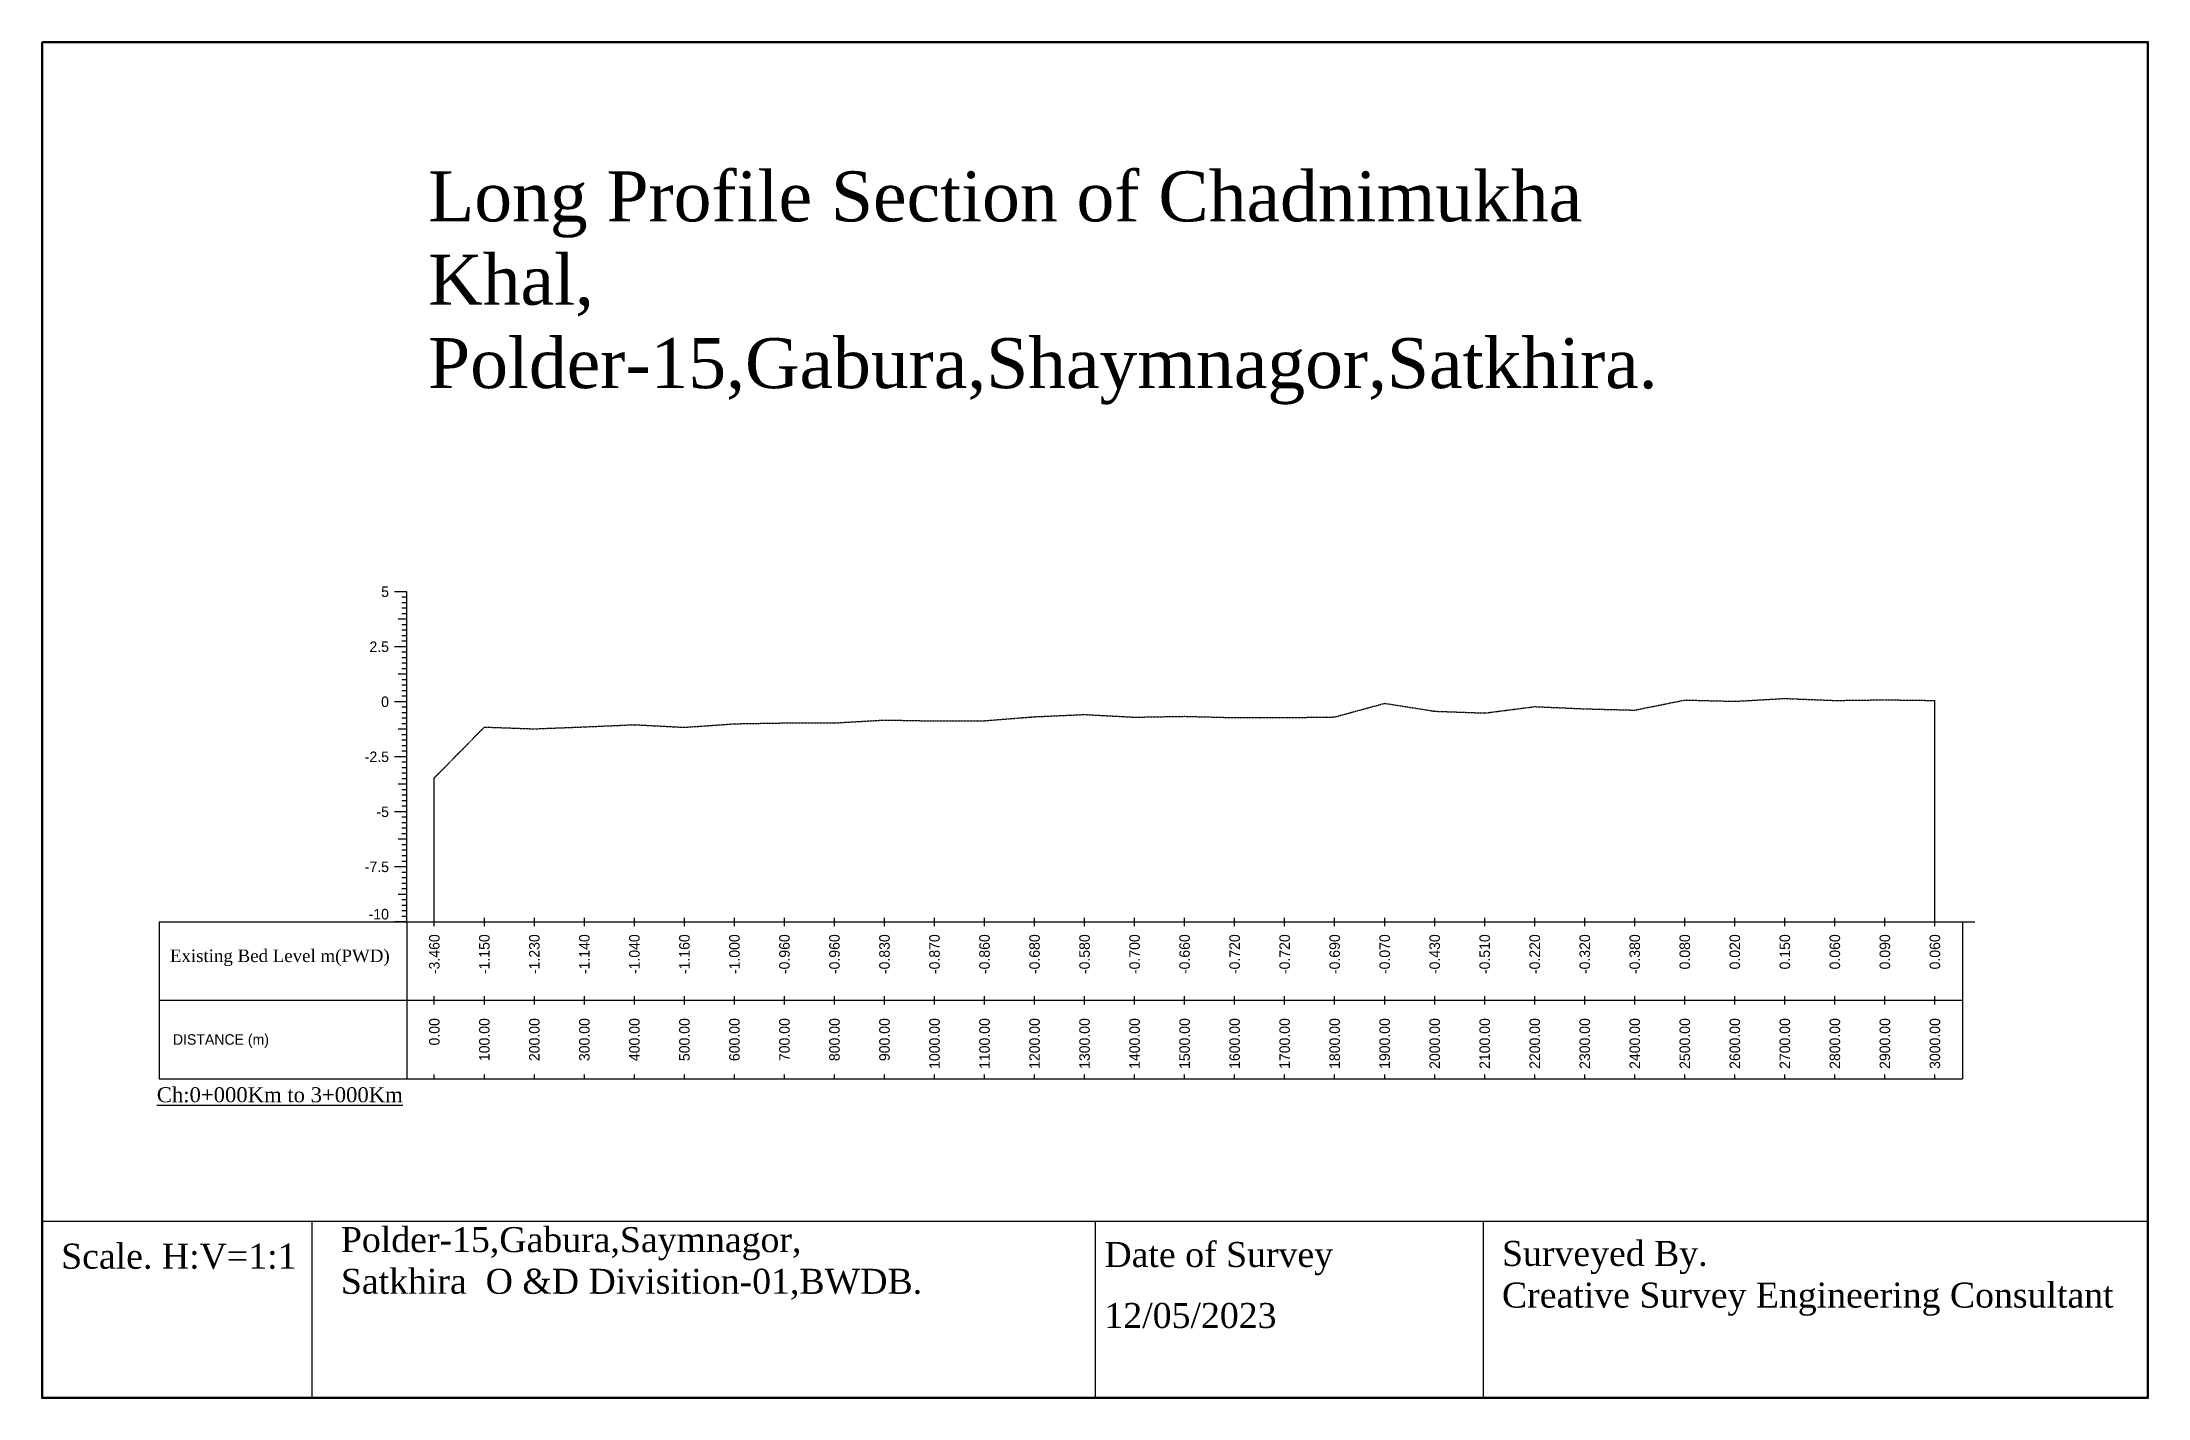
# Model space of a CAD drawing. Header units: inches. Extents: x 2308 to 13708, y -3465 to 2632.
# Drawn here: x 9498 to 13708, y -855 to 1855 of the extents above; entities that cross this region are included whole.
import ezdxf
from ezdxf.enums import TextEntityAlignment as Align

# ---------------------------------------------------------------- set-up
doc = ezdxf.new("R2010")
doc.units = ezdxf.units.IN
doc.header["$MEASUREMENT"] = 0
doc.linetypes.add('HIDDEN', pattern=[0.375, 0.25, -0.125])
doc.layers.add('CS_Drawing', color=7, linetype='Continuous')
doc.layers.add('GL', color=3, linetype='HIDDEN')
doc.styles.add('romans', font='romans.shx')

msp = doc.modelspace()

# ---------------------------------------------------------------- texts
at = {"attachment_point": 1, "style": 'romans'}
for s, insert, char_height, width in [('{\\fTimes New Roman|b0|i0|c0|p18;Long Profile Section of Chadnimukha Khal, Polder-15,Gabura,Shaymnagor,Satkhira.}', (10269.9, 1596.8), 100, 2637.973), ('{\\fTimes New Roman|b0|i0|c0|p18;Existing Bed Level m(PWD)}', (9753.6, 41.1), 25, 446.549), ('{\\fTimes New Roman|b0|i0|c0|p18;\\LCh:0+000Km to 3+000Km}', (9727.4, -234.2), 30, 798.17), ('{\\fTimes New Roman|b0|i0|c0|p18;Scale. H:V=1:1}', (9536.2, -546.9), 50, 798.17), ('{\\fTimes New Roman|b0|i0|c0|p18;Polder-15,Gabura,Saymnagor,                        Satkhira  O &D Divisition-01,BWDB.}', (10095.4, -513.8), 50, 1426.082), ('{\\fTimes New Roman|b0|i0|c0|p18;Date of Survey}', (11621.9, -543.6), 50, 798.17), ('{\\fTimes New Roman|b0|i0|c0|p18;  Surveyed By.                                                  Creative Survey Engineering Consultant}', (12379, -541.4), 50, 1343.146), ('{\\fTimes New Roman|b0|i0|c0|p18;12/05/2023}', (11621.9, -665.5), 50, 798.17)]:
    msp.add_mtext(s, dxfattribs=dict(at, insert=insert, char_height=char_height, width=width))
at = {"layer": 'CS_Drawing'}
for s, p in [('5', (10191.5, 756.4)), ('2.5', (10191.5, 646.4)), ('0', (10191.5, 536.4)), ('-2.5', (10191.5, 426.4)), ('-5', (10191.5, 316.4)), ('-7.5', (10191.5, 206.4))]:
    msp.add_text(s, height=21, dxfattribs=at).set_placement(p, align=Align.MIDDLE_RIGHT)
msp.add_text('-10', height=21, dxfattribs=at).set_placement((10191.5, 101.3), align=Align.RIGHT)
for s, p in [('-3.460', (10282.2, 71.6)), ('-1.150', (10382.2, 71.6)), ('-1.230', (10482.2, 71.6)), ('-1.140', (10582.2, 71.6)), ('-1.040', (10682.2, 71.6)), ('-1.160', (10782.2, 71.6)), ('-1.000', (10882.2, 71.6)), ('-0.960', (10982.2, 71.6)), ('-0.960', (11082.2, 71.6)), ('-0.830', (11182.2, 71.6)), ('-0.870', (11282.2, 71.6)), ('-0.860', (11382.2, 71.6)), ('-0.680', (11482.2, 71.6)), ('-0.580', (11582.2, 71.6)), ('-0.700', (11682.2, 71.6)), ('-0.660', (11782.2, 71.6)), ('-0.720', (11882.2, 71.6)), ('-0.720', (11982.2, 71.6)), ('-0.690', (12082.2, 71.6)), ('-0.070', (12182.2, 71.6)), ('-0.430', (12282.2, 71.6)), ('-0.510', (12382.2, 71.6)), ('-0.220', (12482.2, 71.6)), ('-0.320', (12582.2, 71.6)), ('-0.380', (12682.2, 71.6)), ('0.080', (12782.2, 71.6)), ('0.020', (12882.2, 71.6)), ('0.150', (12982.2, 71.6)), ('0.060', (13082.2, 71.6)), ('0.090', (13182.2, 71.6)), ('0.060', (13282.2, 71.6)), ('0.00', (10282.2, -96.1)), ('100.00', (10382.2, -96.1)), ('200.00', (10482.2, -96.1)), ('300.00', (10582.2, -96.1)), ('400.00', (10682.2, -96.1)), ('500.00', (10782.2, -96.1)), ('600.00', (10882.2, -96.1)), ('700.00', (10982.2, -96.1)), ('800.00', (11082.2, -96.1)), ('900.00', (11182.2, -96.1)), ('1000.00', (11282.2, -96.1)), ('1100.00', (11382.2, -96.1)), ('1200.00', (11482.2, -96.1)), ('1300.00', (11582.2, -96.1)), ('1400.00', (11682.2, -96.1)), ('1500.00', (11782.2, -96.1)), ('1600.00', (11882.2, -96.1)), ('1700.00', (11982.2, -96.1)), ('1800.00', (12082.2, -96.1)), ('1900.00', (12182.2, -96.1)), ('2000.00', (12282.2, -96.1)), ('2100.00', (12382.2, -96.1)), ('2200.00', (12482.2, -96.1)), ('2300.00', (12582.2, -96.1)), ('2400.00', (12682.2, -96.1)), ('2500.00', (12782.2, -96.1)), ('2600.00', (12882.2, -96.1)), ('2700.00', (12982.2, -96.1)), ('2800.00', (13082.2, -96.1)), ('2900.00', (13182.2, -96.1)), ('3000.00', (13282.2, -96.1))]:
    msp.add_text(s, height=21, rotation=90, dxfattribs=at).set_placement(p, align=Align.MIDDLE_RIGHT)
msp.add_text('DISTANCE (m)', height=21, dxfattribs=at).set_placement((9759.7, -138.7), align=Align.MIDDLE_LEFT)

# ---------------------------------------------------------------- linework, layer by layer
at = {"color": 4, "lineweight": 50}
msp.add_lwpolyline([(9498.1, 1855.1), (13708.1, 1855.1), (13708.1, -855.2), (9498.1, -855.2)], close=True, dxfattribs=at)
for points in [[(9498.1, -501.7), (13708.1, -501.7)], [(9498.1, -501.7), (9498.1, -855.1)], [(10037, -501.7), (10037, -855.1)], [(11603.1, -501.7), (11603.1, -855.1)], [(12379, -501.7), (12379, -855.1)]]:
    msp.add_lwpolyline(points)
at = {"layer": 'CS_Drawing'}
for p, q in [((10227.2, 756.4), (10202.5, 756.4)), ((10227.2, 756.4), (10209.9, 756.4)), ((10227.2, 756.4), (10217.3, 756.4)), ((10227.2, 745.4), (10217.3, 745.4)), ((10227.2, 734.4), (10217.3, 734.4)), ((10227.2, 723.4), (10217.3, 723.4)), ((10227.2, 96.4), (10227.2, 756.4)), ((10227.2, 701.4), (10209.9, 701.4)), ((10227.2, 712.4), (10217.3, 712.4)), ((10227.2, 701.4), (10217.3, 701.4)), ((10227.2, 690.4), (10217.3, 690.4)), ((10227.2, 679.4), (10217.3, 679.4)), ((10227.2, 646.4), (10202.5, 646.4)), ((10227.2, 646.4), (10209.9, 646.4)), ((10227.2, 668.4), (10217.3, 668.4)), ((10227.2, 657.4), (10217.3, 657.4)), ((10227.2, 646.4), (10217.3, 646.4)), ((10227.2, 635.4), (10217.3, 635.4)), ((10227.2, 591.4), (10209.9, 591.4)), ((10227.2, 624.4), (10217.3, 624.4)), ((10227.2, 613.4), (10217.3, 613.4)), ((10227.2, 602.4), (10217.3, 602.4)), ((10227.2, 591.4), (10217.3, 591.4)), ((10227.2, 580.4), (10217.3, 580.4)), ((10227.2, 569.4), (10217.3, 569.4)), ((10227.2, 558.4), (10217.3, 558.4)), ((10227.2, 547.4), (10217.3, 547.4)), ((10227.2, 536.4), (10202.5, 536.4)), ((10227.2, 536.4), (10209.9, 536.4)), ((10227.2, 536.4), (10217.3, 536.4)), ((10227.2, 525.4), (10217.3, 525.4)), ((10227.2, 514.4), (10217.3, 514.4)), ((13282.2, 96.4), (13282.2, 539)), ((10227.2, 481.4), (10209.9, 481.4)), ((10227.2, 503.4), (10217.3, 503.4)), ((10227.2, 492.4), (10217.3, 492.4)), ((10227.2, 481.4), (10217.3, 481.4)), ((10227.2, 470.4), (10217.3, 470.4)), ((10227.2, 426.4), (10202.5, 426.4)), ((10227.2, 426.4), (10209.9, 426.4)), ((10227.2, 459.4), (10217.3, 459.4)), ((10227.2, 448.4), (10217.3, 448.4)), ((10227.2, 437.4), (10217.3, 437.4)), ((10227.2, 426.4), (10217.3, 426.4)), ((10227.2, 415.4), (10217.3, 415.4)), ((10227.2, 404.4), (10217.3, 404.4)), ((10227.2, 393.4), (10217.3, 393.4)), ((10227.2, 382.4), (10217.3, 382.4)), ((10282.2, 96.4), (10282.2, 384.1)), ((10227.2, 371.4), (10209.9, 371.4)), ((10227.2, 371.4), (10217.3, 371.4)), ((10227.2, 360.4), (10217.3, 360.4)), ((10227.2, 349.4), (10217.3, 349.4)), ((10227.2, 338.4), (10217.3, 338.4)), ((10227.2, 316.4), (10202.5, 316.4)), ((10227.2, 316.4), (10209.9, 316.4)), ((10227.2, 327.4), (10217.3, 327.4)), ((10227.2, 316.4), (10217.3, 316.4)), ((10227.2, 305.4), (10217.3, 305.4)), ((10227.2, 261.4), (10209.9, 261.4)), ((10227.2, 294.4), (10217.3, 294.4)), ((10227.2, 283.4), (10217.3, 283.4)), ((10227.2, 272.4), (10217.3, 272.4)), ((10227.2, 261.4), (10217.3, 261.4)), ((10227.2, 250.4), (10217.3, 250.4)), ((10227.2, 239.4), (10217.3, 239.4)), ((10227.2, 228.4), (10217.3, 228.4)), ((10227.2, 217.4), (10217.3, 217.4)), ((10227.2, 206.4), (10202.5, 206.4)), ((10227.2, 206.4), (10209.9, 206.4)), ((10227.2, 206.4), (10217.3, 206.4)), ((10227.2, 195.4), (10217.3, 195.4)), ((10227.2, 184.4), (10217.3, 184.4)), ((10227.2, 173.4), (10217.3, 173.4)), ((10227.2, 151.4), (10209.9, 151.4)), ((10227.2, 162.4), (10217.3, 162.4)), ((10227.2, 151.4), (10217.3, 151.4)), ((10227.2, 140.4), (10217.3, 140.4)), ((10227.2, 129.4), (10217.3, 129.4)), ((9732.2, 96.4), (10227.2, 96.4)), ((9732.2, 96.4), (9732.2, -217.1)), ((10227.2, 96.4), (10202.5, 96.4)), ((10227.2, 96.4), (10209.9, 96.4)), ((10227.2, 118.4), (10217.3, 118.4)), ((10227.2, 107.4), (10217.3, 107.4)), ((10227.2, 96.4), (10217.3, 96.4)), ((10227.2, 96.4), (13337.2, 96.4)), ((10227.2, 96.4), (10227.2, -217.1)), ((10282.2, 88.1), (10282.2, 104.6)), ((10382.2, 88.1), (10382.2, 104.6)), ((10482.2, 88.1), (10482.2, 104.6)), ((10582.2, 88.1), (10582.2, 104.6)), ((10682.2, 88.1), (10682.2, 104.6)), ((10782.2, 88.1), (10782.2, 104.6)), ((10882.2, 88.1), (10882.2, 104.6)), ((10982.2, 88.1), (10982.2, 104.6)), ((11082.2, 88.1), (11082.2, 104.6)), ((11182.2, 88.1), (11182.2, 104.6)), ((11282.2, 88.1), (11282.2, 104.6)), ((11382.2, 88.1), (11382.2, 104.6)), ((11482.2, 88.1), (11482.2, 104.6)), ((11582.2, 88.1), (11582.2, 104.6)), ((11682.2, 88.1), (11682.2, 104.6)), ((11782.2, 88.1), (11782.2, 104.6)), ((11882.2, 88.1), (11882.2, 104.6)), ((11982.2, 88.1), (11982.2, 104.6)), ((12082.2, 88.1), (12082.2, 104.6)), ((12182.2, 88.1), (12182.2, 104.6)), ((12282.2, 88.1), (12282.2, 104.6)), ((12382.2, 88.1), (12382.2, 104.6)), ((12482.2, 88.1), (12482.2, 104.6)), ((12582.2, 88.1), (12582.2, 104.6)), ((12682.2, 88.1), (12682.2, 104.6)), ((12782.2, 88.1), (12782.2, 104.6)), ((12882.2, 88.1), (12882.2, 104.6)), ((12982.2, 88.1), (12982.2, 104.6)), ((13082.2, 88.1), (13082.2, 104.6)), ((13182.2, 88.1), (13182.2, 104.6)), ((13282.2, 88.1), (13282.2, 104.6)), ((13337.2, 96.4), (13362, 96.4)), ((13337.2, 96.4), (13354.5, 96.4)), ((13337.2, 96.4), (13347.1, 96.4)), ((13337.2, 96.4), (13337.2, -217.1)), ((9732.2, -60.4), (10227.2, -60.4)), ((10227.2, -60.4), (13337.2, -60.4)), ((10227.2, -60.4), (13337.2, -60.4)), ((10282.2, -68.6), (10282.2, -52.1)), ((10382.2, -68.6), (10382.2, -52.1)), ((10482.2, -68.6), (10482.2, -52.1)), ((10582.2, -68.6), (10582.2, -52.1)), ((10682.2, -68.6), (10682.2, -52.1)), ((10782.2, -68.6), (10782.2, -52.1)), ((10882.2, -68.6), (10882.2, -52.1)), ((10982.2, -68.6), (10982.2, -52.1)), ((11082.2, -68.6), (11082.2, -52.1)), ((11182.2, -68.6), (11182.2, -52.1)), ((11282.2, -68.6), (11282.2, -52.1)), ((11382.2, -68.6), (11382.2, -52.1)), ((11482.2, -68.6), (11482.2, -52.1)), ((11582.2, -68.6), (11582.2, -52.1)), ((11682.2, -68.6), (11682.2, -52.1)), ((11782.2, -68.6), (11782.2, -52.1)), ((11882.2, -68.6), (11882.2, -52.1)), ((11982.2, -68.6), (11982.2, -52.1)), ((12082.2, -68.6), (12082.2, -52.1)), ((12182.2, -68.6), (12182.2, -52.1)), ((12282.2, -68.6), (12282.2, -52.1)), ((12382.2, -68.6), (12382.2, -52.1)), ((12482.2, -68.6), (12482.2, -52.1)), ((12582.2, -68.6), (12582.2, -52.1)), ((12682.2, -68.6), (12682.2, -52.1)), ((12782.2, -68.6), (12782.2, -52.1)), ((12882.2, -68.6), (12882.2, -52.1)), ((12982.2, -68.6), (12982.2, -52.1)), ((13082.2, -68.6), (13082.2, -52.1)), ((13182.2, -68.6), (13182.2, -52.1)), ((13282.2, -68.6), (13282.2, -52.1)), ((10282.2, -217.1), (10282.2, -208.9)), ((10382.2, -217.1), (10382.2, -208.9)), ((10482.2, -217.1), (10482.2, -208.9)), ((10582.2, -217.1), (10582.2, -208.9)), ((10682.2, -217.1), (10682.2, -208.9)), ((10782.2, -217.1), (10782.2, -208.9)), ((10882.2, -217.1), (10882.2, -208.9)), ((10982.2, -217.1), (10982.2, -208.9)), ((11082.2, -217.1), (11082.2, -208.9)), ((11182.2, -217.1), (11182.2, -208.9)), ((11282.2, -217.1), (11282.2, -208.9)), ((11382.2, -217.1), (11382.2, -208.9)), ((11482.2, -217.1), (11482.2, -208.9)), ((11582.2, -217.1), (11582.2, -208.9)), ((11682.2, -217.1), (11682.2, -208.9)), ((11782.2, -217.1), (11782.2, -208.9)), ((11882.2, -217.1), (11882.2, -208.9)), ((11982.2, -217.1), (11982.2, -208.9)), ((12082.2, -217.1), (12082.2, -208.9)), ((12182.2, -217.1), (12182.2, -208.9)), ((12282.2, -217.1), (12282.2, -208.9)), ((12382.2, -217.1), (12382.2, -208.9)), ((12482.2, -217.1), (12482.2, -208.9)), ((12582.2, -217.1), (12582.2, -208.9)), ((12682.2, -217.1), (12682.2, -208.9)), ((12782.2, -217.1), (12782.2, -208.9)), ((12882.2, -217.1), (12882.2, -208.9)), ((12982.2, -217.1), (12982.2, -208.9)), ((13082.2, -217.1), (13082.2, -208.9)), ((13182.2, -217.1), (13182.2, -208.9)), ((13282.2, -217.1), (13282.2, -208.9)), ((9732.2, -217.1), (10227.2, -217.1)), ((10227.2, -217.1), (13337.2, -217.1))]:
    msp.add_line(p, q, dxfattribs=at)
at = {"layer": 'GL', "color": 5}
msp.add_lwpolyline([(10282.2, 384.1), (10382.2, 485.8), (10482.2, 482.3), (10582.2, 486.2), (10682.2, 490.6), (10782.2, 485.3), (10882.2, 492.4), (10982.2, 494.1), (11082.2, 494.1), (11182.2, 499.9), (11282.2, 498.1), (11382.2, 498.5), (11482.2, 506.5), (11582.2, 510.9), (11682.2, 505.6), (11782.2, 507.3), (11882.2, 504.7), (11982.2, 504.7), (12082.2, 506), (12182.2, 533.3), (12282.2, 517.5), (12382.2, 513.9), (12482.2, 526.7), (12582.2, 522.3), (12682.2, 519.7), (12782.2, 539.9), (12882.2, 537.3), (12982.2, 543), (13082.2, 539), (13182.2, 540.3), (13282.2, 539), (13282.2, 539)], dxfattribs=at)

msp.set_redraw_order([(e.dxf.handle, doc.entitydb.next_handle()) for e in msp.query("TEXT MTEXT ATTDEF DIMENSION ARC_DIMENSION")])  # texts and dimensions are drawn at this point

doc.saveas('drawing.dxf')
